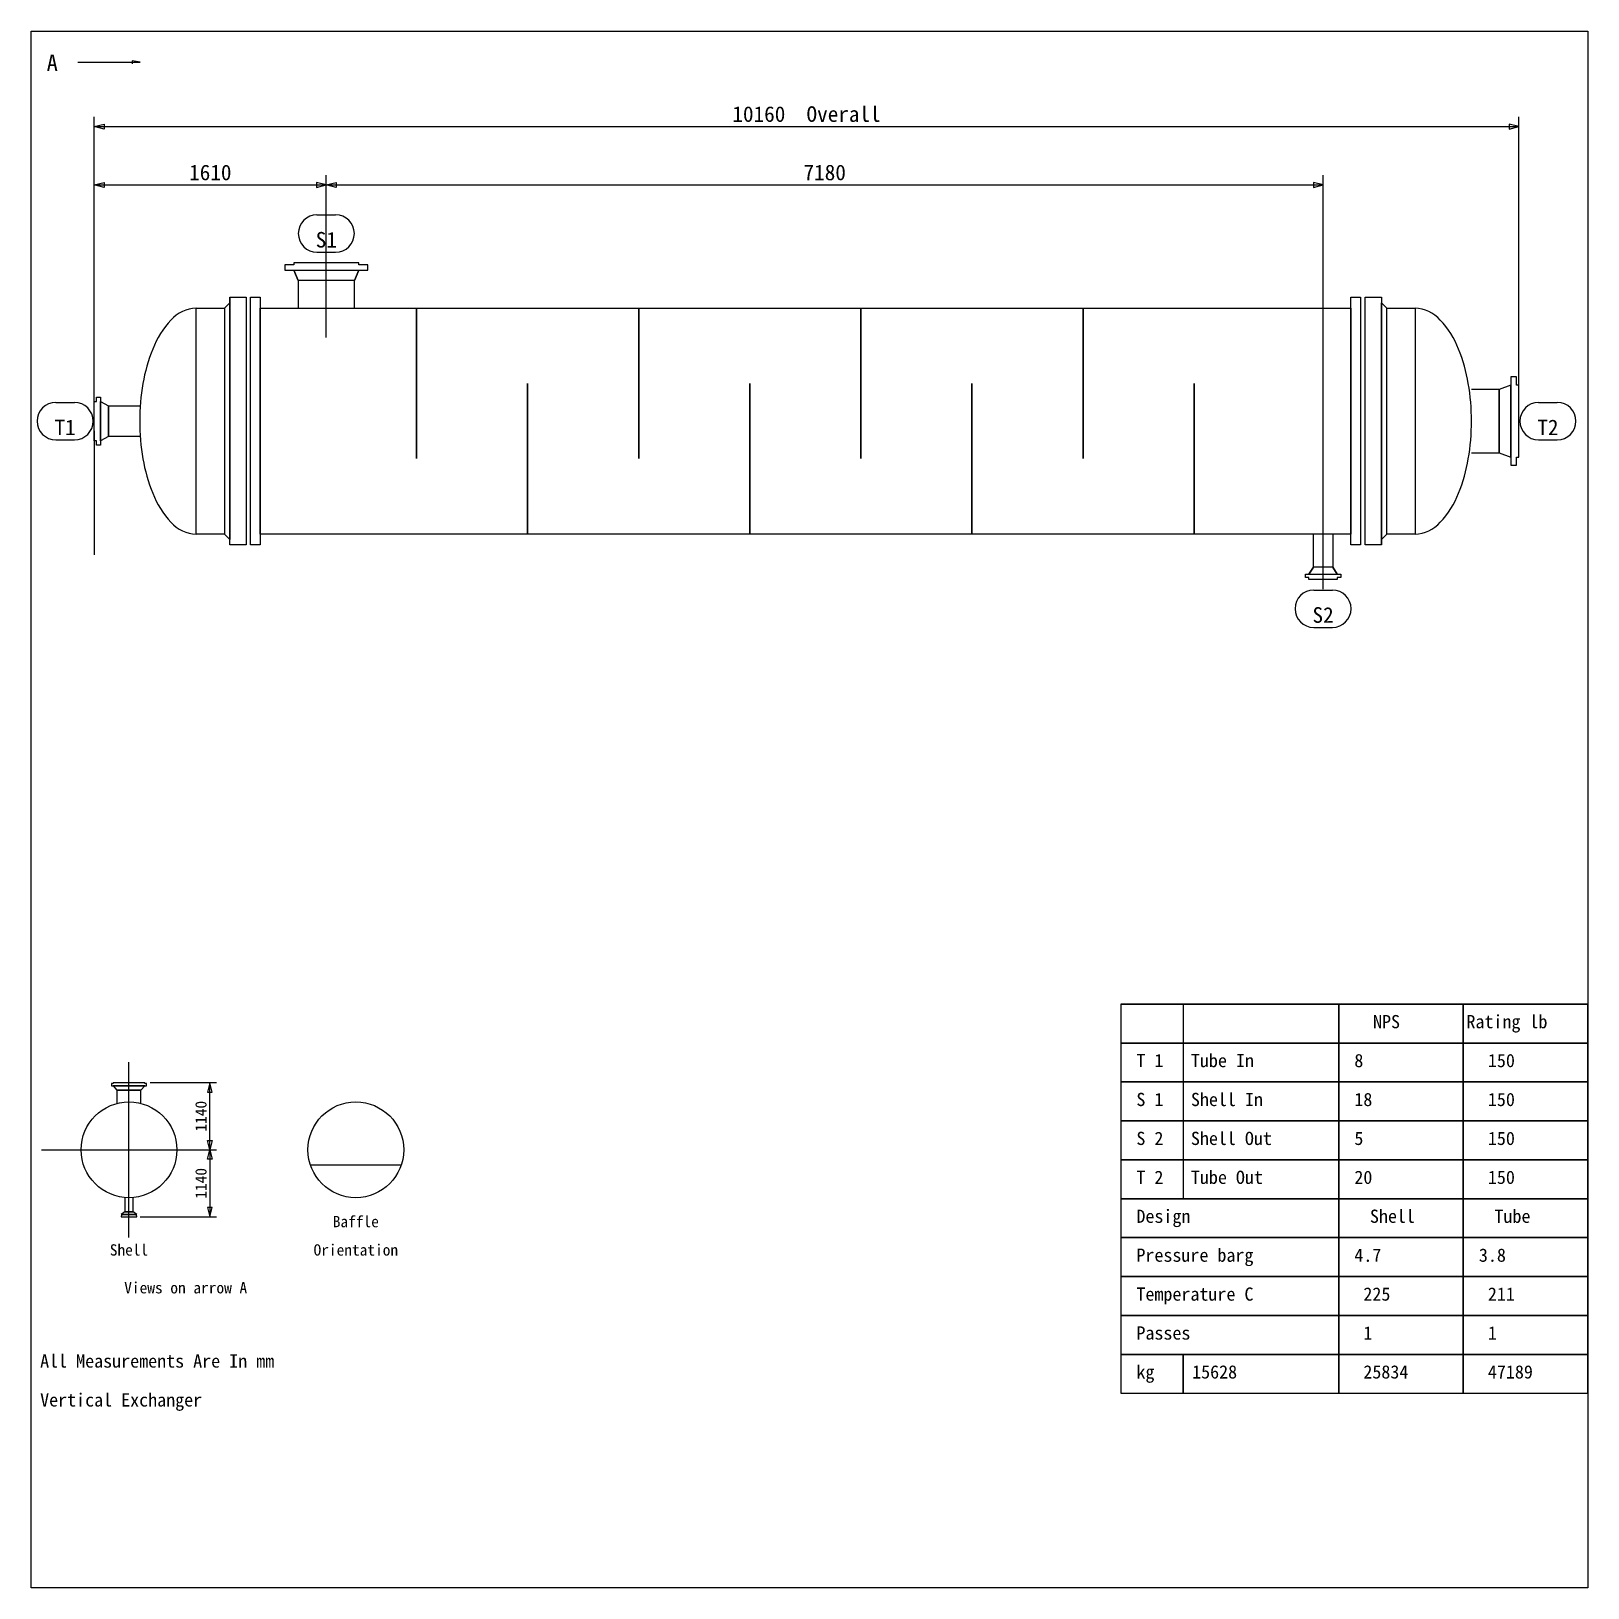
# Model space of a CAD drawing. Header units: millimetres. Extents: x -3006 to 2296, y -71 to 9552.
# Drawn here: x 235 to 1216, y 8572 to 9552 of the extents above; entities that cross this region are included whole.
import ezdxf
from ezdxf.enums import TextEntityAlignment as Align

# ---------------------------------------------------------------- set-up
doc = ezdxf.new("R2010")
doc.units = ezdxf.units.MM
for name, color, linetype in [('1', 7, 'Continuous'), ('11', 7, 'Continuous'), ('12', 7, 'Continuous'), ('2', 7, 'Continuous'), ('7', 7, 'Continuous'), ('8', 7, 'Continuous')]:
    doc.layers.add(name, color=color, linetype=linetype)

msp = doc.modelspace()

# ---------------------------------------------------------------- texts
at = {"layer": '1'}
msp.add_text('A', height=10.294, dxfattribs=at).set_placement((244.977, 9537.602), align=Align.TOP_LEFT)
for s, height, p in [('10160  Overall', 9.80392, (723.49, 9492.253)), ('1610', 9.8039, (348.016, 9455.492)), ('7180', 9.8039, (734.944, 9455.492)), ('S1', 9.8039, (421.074, 9413.091)), ('T1', 9.8039, (256.577, 9294.938)), ('T2', 9.8039, (1190.402, 9294.938)), ('S2', 9.8039, (1048.815, 9176.785))]:
    msp.add_text(s, height=height, dxfattribs=at).set_placement(p, align=Align.BOTTOM_CENTER)
for p in [(347.789, 8868.962), (347.789, 8826.69)]:
    msp.add_text('1140', height=7.1132, rotation=90, dxfattribs=at).set_placement(p, align=Align.BOTTOM_CENTER)
for s, height, p in [('Baffle', 7.1132, (439.655, 8806.159)), ('Shell', 7.1132, (296.798, 8788.302)), ('Orientation', 7.11322, (439.655, 8788.302)), ('Views on arrow A', 7.11322, (332.512, 8764.492))]:
    msp.add_text(s, height=height, dxfattribs=at).set_placement(p, align=Align.TOP_CENTER)
at = {"layer": '12'}
for s, height, p in [('NPS', 8.3333, (1080.272, 8932.7)), ('Rating lb', 8.3333, (1139.095, 8932.7)), ('T 1', 8.3333, (931.252, 8908.19)), ('Tube In', 8.3333, (965.566, 8908.19)), ('8', 8.333, (1068.507, 8908.19)), (' 150', 8.3333, (1146.938, 8908.19)), ('S 1', 8.3333, (931.252, 8883.68)), ('Shell In', 8.3333, (965.566, 8883.68)), ('18', 8.3333, (1068.507, 8883.68)), (' 150', 8.3333, (1146.938, 8883.68)), ('S 2', 8.3333, (931.252, 8859.17)), ('Shell Out', 8.3333, (965.566, 8859.17)), ('5', 8.333, (1068.507, 8859.17)), (' 150', 8.3333, (1146.938, 8859.17)), ('T 2', 8.3333, (931.252, 8834.66)), ('Tube Out', 8.3333, (965.566, 8834.66)), ('20', 8.3333, (1068.507, 8834.66)), (' 150', 8.3333, (1146.938, 8834.66)), ('Design', 8.3333, (931.252, 8810.151)), ('Shell', 8.3333, (1078.311, 8810.151)), ('Tube', 8.3333, (1156.742, 8810.151)), ('Pressure barg', 8.33333, (931.252, 8785.641)), ('4.7', 8.3333, (1068.507, 8785.641)), ('3.8', 8.3333, (1146.938, 8785.641)), ('Temperature C', 8.33333, (931.252, 8761.131)), (' 225', 8.3333, (1068.507, 8761.131)), (' 211', 8.3333, (1146.938, 8761.131)), ('Passes', 8.3333, (931.252, 8736.621)), (' 1', 8.3333, (1068.507, 8736.621)), (' 1', 8.3333, (1146.938, 8736.621)), (' All Measurements Are In mm', 8.33333, (235.173, 8718.974)), ('kg', 8.3333, (931.252, 8712.111)), (' 15628', 8.3333, (960.664, 8712.111)), (' 25834', 8.3333, (1068.507, 8712.111)), (' 47189', 8.3333, (1146.938, 8712.111)), (' Vertical Exchanger', 8.33333, (235.173, 8694.464))]:
    msp.add_text(s, height=height, dxfattribs=at).set_placement(p, align=Align.TOP_LEFT)

# ---------------------------------------------------------------- linework, layer by layer
at = {"layer": '1'}
for p, q in [((264.585, 9532.7), (303.801, 9532.7)), ((274.959, 9312.83), (274.959, 9498.38)), ((1172.02, 9312.83), (1172.02, 9498.38)), ((274.959, 9390.827), (274.959, 9461.62)), ((421.074, 9359.465), (421.074, 9461.62)), ((1048.815, 9200.804), (1048.815, 9461.62)), ((415.191, 9436.62), (426.956, 9436.62)), ((415.191, 9413.091), (426.956, 9413.091)), ((250.695, 9318.467), (262.459, 9318.467)), ((1184.52, 9318.467), (1196.285, 9318.467)), ((250.695, 9294.938), (262.459, 9294.938)), ((274.959, 9300.575), (274.959, 9222.577)), ((1184.52, 9294.938), (1196.285, 9294.938)), ((1042.933, 9200.314), (1054.697, 9200.314)), ((1042.933, 9176.785), (1054.697, 9176.785)), ((296.798, 8792.669), (296.798, 8902.983)), ((310.238, 8890.098), (351.955, 8890.098)), ((241.641, 8847.826), (351.955, 8847.826)), ((303.884, 8805.554), (351.955, 8805.554))]:
    msp.add_line(p, q, dxfattribs=at)
for points in [[(303.801, 9532.7), (298.899, 9533.68), (298.899, 9531.719)], [(274.959, 9492.253), (281.08, 9493.827), (281.08, 9490.679), (274.959, 9492.253), (1172.02, 9492.253), (1165.899, 9493.827), (1165.899, 9490.679), (1172.02, 9492.253)], [(274.959, 9455.527), (281.08, 9457.014), (281.08, 9453.954), (274.959, 9455.527), (421.074, 9455.527), (414.953, 9457.014), (414.953, 9453.954), (421.074, 9455.527)], [(421.074, 9455.527), (427.195, 9457.014), (427.195, 9453.954), (421.074, 9455.527), (1048.815, 9455.527), (1042.694, 9457.014), (1042.694, 9453.954), (1048.815, 9455.527)], [(347.776, 8847.826), (346.294, 8853.753), (349.258, 8853.753), (347.776, 8847.826), (347.776, 8890.06), (346.294, 8884.133), (349.258, 8884.133), (347.776, 8890.06)], [(347.776, 8847.826), (349.258, 8841.898), (346.294, 8841.898), (347.776, 8847.826), (347.776, 8805.591), (349.258, 8811.519), (346.294, 8811.519), (347.776, 8805.591)]]:
    msp.add_lwpolyline(points, dxfattribs=at)
for centre, start, end in [((415.191, 9424.855), 90, 270), ((426.956, 9424.855), 270, 90), ((250.695, 9306.702), 90, 270), ((262.459, 9306.702), 270, 90), ((1184.52, 9306.702), 90, 270), ((1196.285, 9306.702), 270, 90), ((1042.933, 9188.549), 90, 270), ((1054.697, 9188.549), 270, 90)]:
    msp.add_arc(centre, 11.765, start, end, dxfattribs=at)
at = {"layer": '11'}
for points in [[(235.173, 9552.325), (1215.566, 9552.325), (1215.566, 8571.933), (235.173, 8571.933), (235.173, 9552.325)], [(921.448, 8939.562), (1215.566, 8939.562), (921.448, 8939.562), (921.448, 8915.053), (1215.566, 8915.053), (921.448, 8915.053), (921.448, 8890.543), (1215.566, 8890.543), (921.448, 8890.543), (921.448, 8866.033), (1215.566, 8866.033), (921.448, 8866.033), (921.448, 8841.523), (1215.566, 8841.523), (921.448, 8841.523), (921.448, 8817.013), (1215.566, 8817.013), (921.448, 8817.013), (921.448, 8792.504), (1215.566, 8792.504), (921.448, 8792.504), (921.448, 8767.994), (1215.566, 8767.994), (921.448, 8767.994), (921.448, 8743.484), (1215.566, 8743.484), (921.448, 8743.484), (921.448, 8718.974), (1215.566, 8718.974), (921.448, 8718.974), (921.448, 8694.464), (960.664, 8694.464), (960.664, 8718.974), (960.664, 8694.464), (1058.703, 8694.464), (1058.703, 8939.562), (1058.703, 8694.464), (1137.134, 8694.464), (1137.134, 8939.562), (1137.134, 8694.464), (1215.566, 8694.464), (1215.566, 8939.562), (960.664, 8939.562), (960.664, 8817.013)]]:
    msp.add_lwpolyline(points, dxfattribs=at)
at = {"layer": '2'}
for p, q in [((339.141, 9377.88), (339.141, 9377.88)), ((1106.701, 9377.88), (1106.701, 9377.88)), ((339.141, 9235.525), (339.141, 9235.525)), ((1106.701, 9235.525), (1106.701, 9235.525)), ((411.575, 8838.341), (467.735, 8838.341))]:
    msp.add_line(p, q, dxfattribs=at)
for points in [[(438.824, 9377.88), (438.824, 9395.368), (441.622, 9401.839), (447.131, 9401.839), (447.131, 9405.074), (441.622, 9405.074), (441.622, 9406.473), (400.525, 9406.473), (400.525, 9405.074), (395.016, 9405.074), (395.016, 9401.839), (400.525, 9401.839), (441.622, 9401.839), (438.824, 9395.368), (403.323, 9395.368), (400.525, 9401.839), (403.323, 9395.368), (403.323, 9377.88)], [(356.892, 9377.88), (360.215, 9381.202), (360.215, 9384.7), (370.62, 9384.7), (370.62, 9228.705), (360.215, 9228.705), (360.215, 9384.7), (360.215, 9232.202), (356.892, 9235.525)], [(373.418, 9384.7), (379.452, 9384.7), (379.452, 9228.705), (373.418, 9228.705), (373.418, 9384.7)], [(1066.391, 9384.7), (1072.424, 9384.7), (1072.424, 9228.705), (1066.391, 9228.705), (1066.391, 9384.7)], [(1088.951, 9235.525), (1085.628, 9232.202), (1085.628, 9228.705), (1075.222, 9228.705), (1075.222, 9384.7), (1085.628, 9384.7), (1085.628, 9228.705), (1085.628, 9381.202), (1088.951, 9377.88)], [(339.141, 9377.88), (356.892, 9377.88), (356.892, 9235.525), (339.141, 9235.525), (339.141, 9377.88)], [(379.452, 9377.88), (1066.391, 9377.88), (1066.391, 9235.525), (379.452, 9235.525), (379.452, 9377.88)], [(1088.951, 9377.88), (1106.701, 9377.88), (1106.701, 9235.525), (1088.951, 9235.525), (1088.951, 9377.88)], [(1142.29, 9286.766), (1159.778, 9286.766), (1167.123, 9283.968), (1167.123, 9278.896), (1170.621, 9278.896), (1170.621, 9283.968), (1172.02, 9283.968), (1172.02, 9329.437), (1170.621, 9329.437), (1170.621, 9334.509), (1167.123, 9334.509), (1167.123, 9329.437), (1167.123, 9283.968), (1167.123, 9329.437), (1159.778, 9326.639), (1159.778, 9286.766), (1159.778, 9326.639), (1142.29, 9326.639)], [(303.553, 9297.084), (283.878, 9297.084), (278.894, 9294.286), (278.894, 9291.662), (276.358, 9291.662), (276.358, 9294.286), (274.959, 9294.286), (274.959, 9319.119), (276.358, 9319.119), (276.358, 9321.742), (278.894, 9321.742), (278.894, 9319.119), (278.894, 9294.286), (278.894, 9319.119), (283.878, 9316.321), (283.878, 9297.084), (283.878, 9316.321), (303.553, 9316.321)], [(1054.936, 9235.525), (1054.936, 9214.714), (1057.734, 9210.429), (1059.92, 9210.429), (1059.92, 9208.331), (1057.734, 9208.331), (1057.734, 9206.932), (1039.896, 9206.932), (1039.896, 9208.331), (1037.71, 9208.331), (1037.71, 9210.429), (1039.896, 9210.429), (1057.734, 9210.429), (1054.936, 9214.714), (1042.694, 9214.714), (1039.896, 9210.429), (1042.694, 9214.714), (1042.694, 9235.525)], [(304.356, 8877.02), (304.356, 8885.392), (306.727, 8888.134), (307.838, 8888.134), (307.838, 8889.468), (306.727, 8889.468), (306.727, 8890.06), (286.869, 8890.06), (286.869, 8889.468), (285.758, 8889.468), (285.758, 8888.134), (286.869, 8888.134), (306.727, 8888.134), (286.869, 8888.134), (289.24, 8885.392), (304.356, 8885.392), (289.24, 8885.392), (289.24, 8877.02)], [(294.205, 8817.817), (294.205, 8808.851), (291.834, 8807.073), (292.056, 8807.073), (292.056, 8806.184), (291.834, 8806.184), (291.834, 8805.591), (301.763, 8805.591), (301.763, 8806.184), (301.54, 8806.184), (301.54, 8807.073), (301.763, 8807.073), (291.834, 8807.073), (301.763, 8807.073), (299.391, 8808.851), (294.205, 8808.851), (299.391, 8808.851), (299.391, 8817.817)]]:
    msp.add_lwpolyline(points, dxfattribs=at)
for points in [[(339.141, 9377.88, 0.1989124), (323.225, 9370.365, 0.0984914), (311.735, 9352.11, 0.0545957), (305.578, 9330.374, 0.0436609), (303.553, 9306.702, 0.0436609), (305.578, 9283.03, 0.0545957), (311.735, 9261.295, 0.0984914), (323.225, 9243.039, 0.1989124), (339.141, 9235.525, 0.1989124)], [(1106.701, 9235.525, 0.1989124), (1122.617, 9243.039, 0.0984914), (1134.107, 9261.295, 0.0545957), (1140.264, 9283.03, 0.0436609), (1142.29, 9306.702, 0.0436609), (1140.264, 9330.374, 0.0545957), (1134.107, 9352.11, 0.0984914), (1122.617, 9370.365, 0.1989124), (1106.701, 9377.88, 0.1989124)]]:
    msp.add_lwpolyline(points, format="xyb", dxfattribs=at)
for centre in [(296.798, 8847.826), (439.655, 8847.826)]:
    msp.add_circle(centre, 30.157, dxfattribs=at)
at = {"layer": '7'}
for points in [[(477.911, 9377.88), (477.911, 9377.88), (477.911, 9283.093), (477.911, 9283.093), (477.911, 9377.88)], [(617.817, 9377.88), (617.817, 9377.88), (617.817, 9283.093), (617.817, 9283.093), (617.817, 9377.88)], [(757.723, 9377.88), (757.723, 9377.88), (757.723, 9283.093), (757.723, 9283.093), (757.723, 9377.88)], [(897.629, 9377.88), (897.629, 9377.88), (897.629, 9283.093), (897.629, 9283.093), (897.629, 9377.88)]]:
    msp.add_lwpolyline(points, dxfattribs=at)
at = {"layer": '8'}
for points in [[(547.864, 9330.311), (547.864, 9330.311), (547.864, 9235.525), (547.864, 9235.525), (547.864, 9330.311)], [(687.77, 9330.311), (687.77, 9330.311), (687.77, 9235.525), (687.77, 9235.525), (687.77, 9330.311)], [(827.676, 9330.311), (827.676, 9330.311), (827.676, 9235.525), (827.676, 9235.525), (827.676, 9330.311)], [(967.582, 9330.311), (967.582, 9330.311), (967.582, 9235.525), (967.582, 9235.525), (967.582, 9330.311)]]:
    msp.add_lwpolyline(points, dxfattribs=at)

msp.set_redraw_order([(e.dxf.handle, doc.entitydb.next_handle()) for e in msp.query("TEXT MTEXT ATTDEF DIMENSION ARC_DIMENSION")])  # texts and dimensions are drawn at this point

doc.saveas('drawing.dxf')
